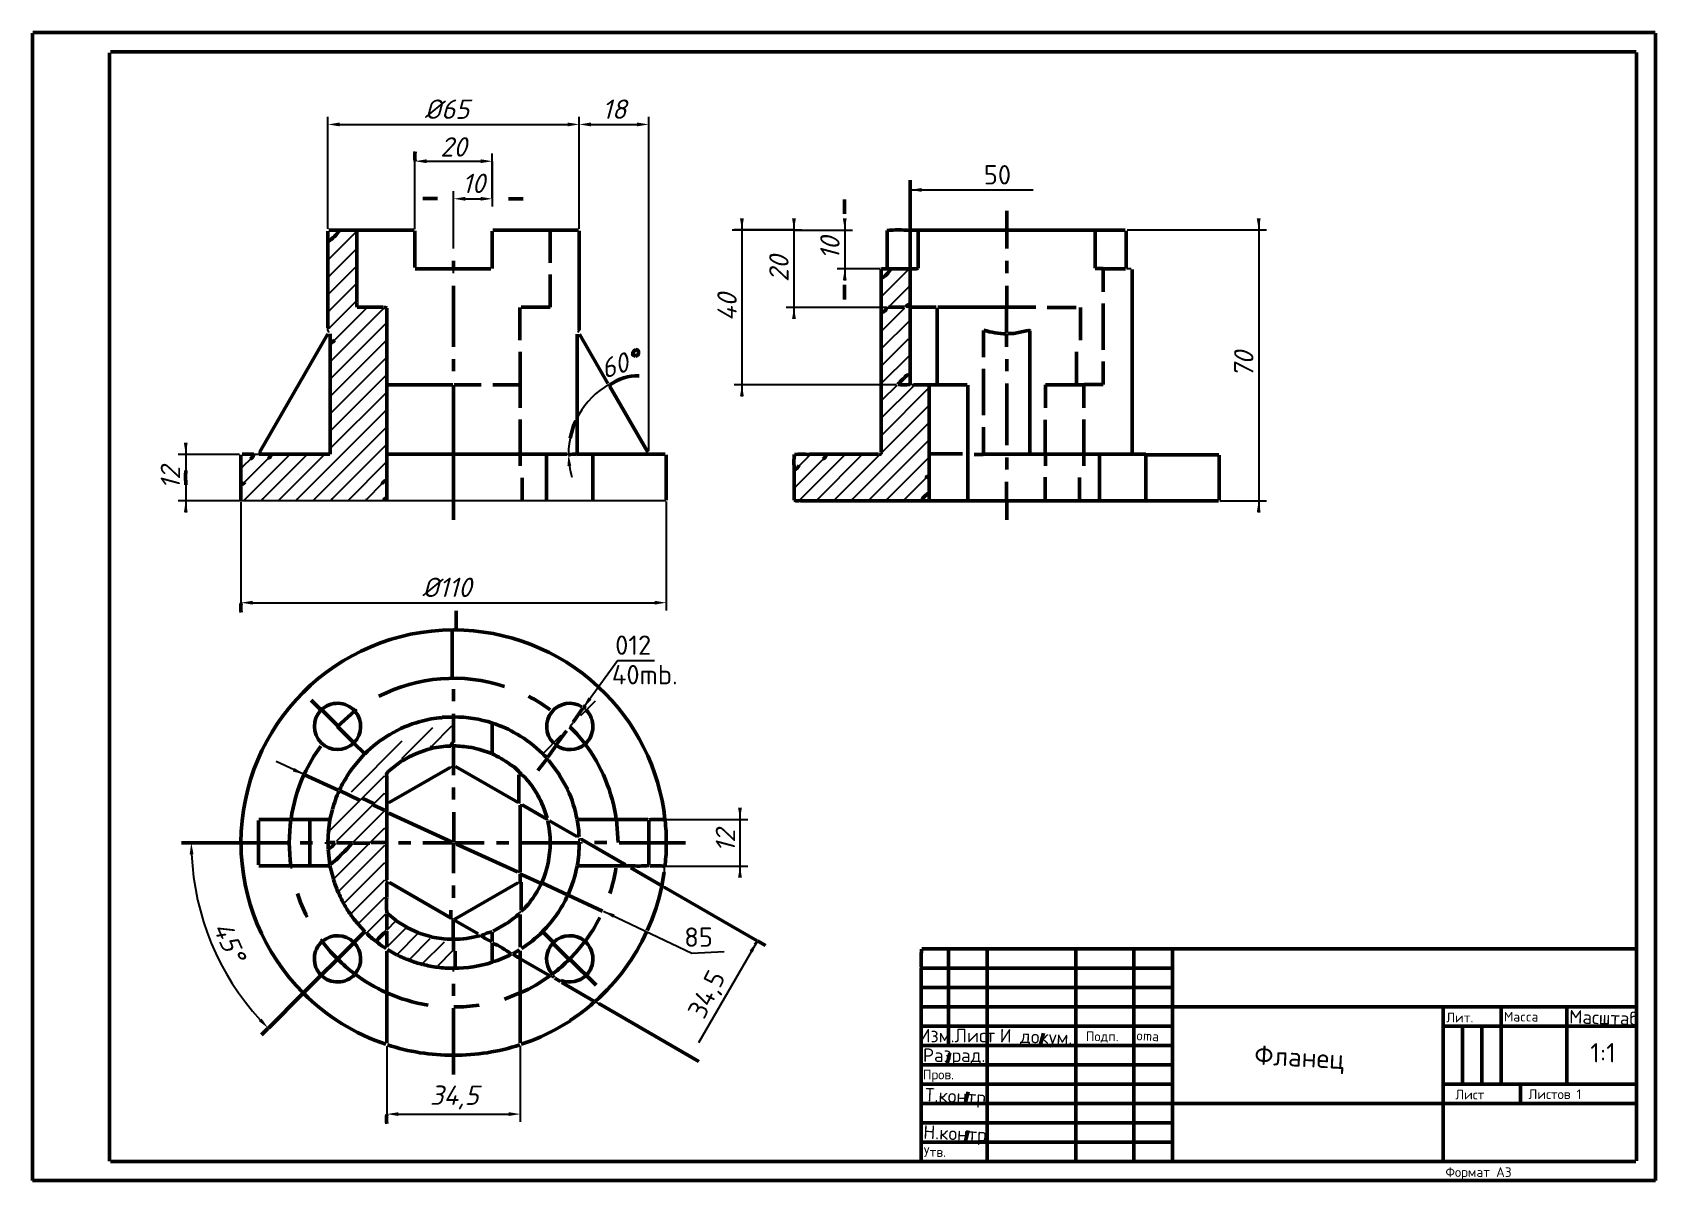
# Model space of a CAD drawing. Header units: millimetres. Extents: x 0 to 420, y 0 to 297.
import ezdxf

# ---------------------------------------------------------------- set-up
doc = ezdxf.new("R2010")
doc.units = ezdxf.units.MM
for name, color, linetype, lineweight in [('DIMS', 4, 'Continuous', 25), ('MAIN', 7, 'Continuous', 50), ('TEXT', 7, 'Continuous', 25), ('THIN', 3, 'Continuous', 25)]:
    doc.layers.add(name, color=color, linetype=linetype, lineweight=lineweight)
doc.styles.add('ESKD', font='isocpeur.ttf', dxfattribs={"oblique": 15})
doc.dimstyles.new('ESKD', dxfattribs={"dimtxt": 5, "dimasz": 3, "dimexe": 2, "dimexo": 0, "dimgap": 1, "dimtad": 1, "dimtxsty": 'ESKD', "dimcen": 2.5, "dimclrd": 256, "dimclre": 256, "dimclrt": 256, "dimadec": 0, "dimazin": 3, "dimtfac": 1, "dimtmove": 0, "dimatfit": 3, "dimlwd": 25, "dimlwe": 25})

msp = doc.modelspace()

# ---------------------------------------------------------------- texts
at = {"layer": 'TEXT', "style": 'ESKD'}
for s, height, p in [('50', 5, (246.16562555427456, 257.695760346144)), ('012', 5, (150.7742107130188, 136.029455079747)), ('40mb.', 5, (149.92250202310217, 128.39216340773044)), ('85', 5, (168.66009320126818, 60.50512401316046)), ('Лит.', 2.5, (365.8307328618304, 40.96471572991584)), ('Macca', 2.5, (380.73566091699183, 41.17686084405908)), ('Изм.Лист', 3.5, (229.34435554496275, 35.79748164166242)), ('Подп.', 2.5, (272.56860533433843, 36.08532613327422)), ('Разрад.', 3.5, (230.4089992018446, 30.705946930881513)), ('1:1', 5, (403.0929906438453, 30.592392667536384)), ('Пров.', 2.5, (230.4089992018446, 26.22049517122981)), ('Лист', 2.5, (368.1729447499113, 21.02289829754727)), ('Листов 1', 2.5, (387.1234397170983, 21.128970854618462)), ('Утв.', 2.5, (230.62192377616176, 6.1726051817709795)), ('Формат A3', 2.5, (365.6178082875133, 0.9749979139110381))]:
    msp.add_text(s, height=height, dxfattribs=at).set_placement(p)
for s, height, rotation, p in [('34,5', 5, 62.97538793355768, (173.76192245289565, 41.482703623045715)), ('Масштаб', 3.5, -1.5424767786336055, (397.59317261061835, 40.67826941514037)), ('И докум.', 3.5, -1.703619656811625, (250.24749650650338, 35.798890212673875)), ('loma', 2.5, -2.9250519403166857, (284.5467608733992, 36.4046457979156)), ('Фланец', 5, -2.8806664250452747, (316.0795016297573, 30.06590720674434)), ('Т.контр.', 3.5, -2.7600601126684663, (230.87111409625226, 20.52430715432452)), ('Н.контр.', 3.5, -2.6739322782608226, (230.44795728230028, 10.871514882400692))]:
    msp.add_text(s, height=height, rotation=rotation, dxfattribs=at).set_placement(p)

# ---------------------------------------------------------------- blocks, each defined once
blk = doc.blocks.new('_CLOSEDFILLED')
at = {"color": 0, "linetype": 'BYBLOCK'}
blk.add_solid([(-1, 0.16439898372402537), (0, 0), (-1, -0.16439898372402537)], dxfattribs=at)
blk = doc.blocks.new('*D13')
at = {"lineweight": 25}
for p, q in [((149.08314800156217, 205.92183183643263), (150.08620379986348, 204.19154889266474)), ((138.7051082201064, 187.88148473269612), (136.70511007135264, 187.87876352314456))]:
    blk.add_line(p, q, dxfattribs=at)
at = {"layer": 'Defpoints'}
for p in [(149.08314800156217, 205.92183183643263), (141.47815766887916, 198.29148948976544), (138.7051082201064, 187.88148473269612), (159.52482797740686, 187.90981216904882)]:
    blk.add_point(p, dxfattribs=at)
at = {"layer": 'DIMS', "lineweight": 25}
for start, end in [(120.10113658175256, -179.92204306470958), (103.58917758902092, 111.84515708538675), (-171.6660635683438, -163.410084071978)]:
    blk.add_arc((159.52482797740686, 187.90981216904882), 20.81973902853196, start, end, dxfattribs=at)
at = {"layer": 'DIMS', "xscale": 3, "yscale": 3}
for p, rotation in [((149.08314800156217, 205.92183183643263), 205.97314683356964), ((138.7051082201064, 187.88148473269612), 94.20594668347331)]:
    blk.add_blockref('_CLOSEDFILLED', p, dxfattribs=dict(at, rotation=rotation))
at = {"layer": 'DIMS', "insert": (151.94531146073518, 211.29587887405256), "char_height": 5, "attachment_point": 5, "rotation": 17.95771404194645, "style": 'ESKD'}
blk.add_mtext('60%%d', dxfattribs=at)
blk = doc.blocks.new('*D14')
at = {"lineweight": 25}
for p, q in [((41.11048413143514, 87.43426839638431), (39.11048423052986, 87.43363881009306)), ((61.00835701455641, 39.45047913280078), (59.59482206873413, 38.03558727935784))]:
    blk.add_line(p, q, dxfattribs=at)
at = {"layer": 'Defpoints'}
for p in [(41.11048413143514, 87.43426839638431), (108.96746936056398, 87.45562931127557), (46.28610751825574, 61.4629807684949), (61.00835701455641, 39.45047913280078)]:
    blk.add_point(p, dxfattribs=at)
at = {"layer": 'DIMS', "lineweight": 25}
blk.add_arc((108.96746936056398, 87.45562931127557), 67.85698859126371, 182.55111864559748, 222.49440471100263, dxfattribs=at)
at = {"layer": 'DIMS', "xscale": 3, "yscale": 3}
for p, rotation in [((41.11048413143514, 87.43426839638431), 91.28457748227964), ((61.00835701455641, 39.45047913280078), -46.23905412567954)]:
    blk.add_blockref('_CLOSEDFILLED', p, dxfattribs=dict(at, rotation=rotation))
at = {"layer": 'DIMS', "insert": (50.91132654878171, 61.923460676035745), "char_height": 5, "attachment_point": 5, "rotation": 293.73913002779557, "style": 'ESKD'}
blk.add_mtext('45%%d', dxfattribs=at)

# ---------------------------------------------------------------- dimensions: what is measured, and where the dimension line sits
at = {"layer": 'DIMS'}
for base, p1, p2, angle, location, text in [((76.46888615374341, 273.22211869266056), (76.4682986705446, 246.18728489840635), (141.48450628535133, 246.22984324800237), 359.99875492825004, (107.23058445481553, 277.1675208446083), '%%c65'), ((141.4934704813408, 273.22211869266056), (141.4913523346734, 246.22984418839815), (159.46697228591793, 188.7542296318094), 359.9955038667021, (150.5612809423776, 277.1675214942442), '18'), ((98.97053221607884, 263.7044510474949), (98.97281311204667, 246.14468361733626), (118.98525797028599, 254.2338737390582), 0.0074423372775100916, (108.93400703097285, 267.40875919149556), '20'), ((108.98180524129513, 253.9918106097239), (108.98150479671364, 241.1208784655714), (118.98291166317955, 263.6428468759098), 359.99866255168615, (114.15072145763125, 257.9682171585363), '10'), ((183.57960148072817, 245.92133330194028), (197.06995522258907, 245.92133330194028), (223.5899255054984, 205.87580601985687), 90, (179.73231656283258, 225.913093006939), '40'), ((197.05496414946802, 245.9186976608667), (181.0215665936578, 245.9186976608667), (221.16353316778998, 225.90733267604762), 90, (193.1467310271816, 235.88399652603567), '20'), ((210.19239240289525, 245.90001153763774), (197.069792998202, 245.90001153763774), (219.37566512947853, 235.87105569756199), 90, (206.34822091721355, 241.1876763510048), '10'), ((317.30274497630603, 245.9160920792787), (283.27066331108955, 245.9157964820341), (307.2791772572647, 175.86860956355898), 90.00049766202133, (313.450627646661, 211.0628050882882), '70'), ((39.67298783328666, 187.88349485170792), (53.614789659939, 187.88349485170792), (163.8666193685704, 175.8686966319558), 90, (35.687028520197764, 181.78651428222656), '12'), ((53.95312338331734, 149.51142386047113), (53.95398887569868, 175.51354629285868), (163.99989349310792, 175.68384462056284), 359.99809288411893, (107.23058445481553, 153.48582075276508), '%%c110'), ((183.07639382183814, 93.45890067229784), (163.738914508691, 93.45890067229784), (163.73889371730615, 81.39474038274822), 90, (179.30646741419827, 87.9114671322184), '12'), ((91.7128932296178, 17.232324089828918), (91.71388396237036, 34.76211280274287), (126.23768537887788, 34.88983481348329), 359.996761808929, (109.14693160528999, 21.530390398217996), '34,5')]:
    msp.add_linear_dim(base=base, p1=p1, p2=p2, angle=angle, location=location, text=text, dimstyle='ESKD', override={"dimlfac": 1, "dimtix": 0, "dimtofl": 1, "dimtmove": 2}, dxfattribs=at).render()
for base, center, p1, p2, text, picture, middle in [((141.47815766887916, 198.29148948976544), (159.52482797740686, 187.90981216904882), (149.08314800156217, 205.92183183643263), (138.7051082201064, 187.88148473269612), '60%%d', '*D13', (151.94531146073518, 211.29587887405256)), ((46.28610751825574, 61.4629807684949), (108.96746936056398, 87.45562931127557), (41.11048413143514, 87.43426839638431), (61.00835701455641, 39.45047913280078), '45%%d', '*D14', (50.91132654878171, 61.923460676035745))]:
    dim = msp.add_angular_dim_3p(base=base, center=center, p1=p1, p2=p2, text=text, dimstyle='ESKD', dxfattribs=at)
    dim.commit()
    dim.dimension.update_dxf_attribs({"geometry": picture, "text_midpoint": middle, "dimtype": 165})

# ---------------------------------------------------------------- hatches: boundary and pattern name
at = {"layer": 'THIN'}
h = msp.add_hatch(dxfattribs=at)
h.set_pattern_fill('ANSI31', scale=1.0002642693749413)
h.set_pattern_definition([(45, (-0.0026958683786044704, 0.0026958683786044704), (-2.245657332, 2.245657332), [])])
h.paths.add_polyline_path([(83.66796736431358, 245.59124139908258), (79.49627527492018, 245.59124139908258), (76.77190493082654, 242.86647075688074), (76.814473217453, 220.2593893348624), (77.06988293721177, 220.3019638761468), (77.32529265697056, 220.00394208715596), (77.32529265697056, 216.81085149082568), (78.00638524299397, 217.1940223623853), (77.32529265697056, 216.47025516055047), (77.32529265697056, 187.86016341743118), (77.06988293721177, 187.60471616972478), (75.36715147215324, 187.56214162844037), (61.95814118481731, 187.60471616972478), (61.19191202554097, 186.8809489678899), (61.6175948918056, 187.60471616972478), (57.4459028024122, 187.60471616972478), (56.59453706988294, 186.7532253440367), (57.105356509400494, 187.60471616972478), (54.29584959205392, 187.60471616972478), (54.25328130542746, 180.23932052752295), (54.76410074494501, 180.45219323394497), (54.25328130542746, 179.8987241972477), (54.29584959205392, 176.1521645642202), (90.73430294430649, 176.1521645642202), (91.37282724370344, 176.79078268348624), (91.37282724370344, 180.9630877293578), (90.52146151117417, 180.40961869266056), (91.37282724370344, 181.26110951834863), (91.37282724370344, 225.58120699541286), (84.05108194395176, 225.58120699541286), (83.71053565094005, 225.79407970183487), (83.58283079106066, 227.3693377293578), (83.71053565094005, 227.5396358944954)])
h = msp.add_hatch(dxfattribs=at)
h.set_pattern_fill('ANSI31', scale=1.0002642693749413)
h.set_pattern_definition([(45, (-0.007945366808388723, 0.007945366808388723), (-2.245657332, 2.245657332), [])])
h.paths.add_polyline_path([(231.8056048244058, 205.57117259174314), (228.0170273146506, 205.52859805045873), (227.12309329549484, 205.57117259174314), (226.82511528910962, 205.78404529816515), (219.88648456899608, 205.78404529816515), (219.92905285562256, 188.41363245412845), (219.71621142249023, 187.6472907110092), (205.66867683575737, 187.60471616972478), (204.77474281660162, 186.7532253440367), (205.32813054274564, 187.60471616972478), (197.41042923022349, 187.60471616972478), (197.367860943597, 184.11360378440367), (198.26179496275276, 184.7096473623853), (197.367860943597, 183.77300745412845), (197.367860943597, 176.1947391055046), (229.97516849946788, 176.1521645642202), (231.8056048244058, 177.98286983944953), (231.8056048244058, 182.15517488532112), (231.3373536715147, 181.98487672018348), (231.8056048244058, 182.49577121559633)])
h.paths.add_polyline_path([(222.1851720468251, 235.5862241972477), (219.88648456899608, 233.2871989678899), (219.88648456899608, 225.96437786697248), (221.24866974104293, 225.96437786697248), (221.33380631429586, 225.79407970183487), (219.88648456899608, 224.30397075688074), (219.88648456899608, 205.95434346330276), (223.84533522525717, 205.95434346330276), (226.82511528910962, 208.9771358944954), (226.82511528910962, 217.61976777522935), (226.69741042923022, 217.790065940367), (226.82511528910962, 217.9603641055046), (226.82511528910962, 225.75150516055047), (221.75948918056048, 225.83665424311926), (221.88719404043988, 225.96437786697248), (225.88861298332742, 225.96437786697248), (226.82511528910962, 226.94359231651376), (226.82511528910962, 231.20104644495413), (226.69741042923022, 231.28619552752295), (226.82511528910962, 231.45649369266056), (226.82511528910962, 235.5436496559633)])
h = msp.add_hatch(dxfattribs=at)
h.set_pattern_fill('ANSI31', scale=1.0002642693749413)
h.set_pattern_definition([(45, (-0.4315889609580962, 0.4315889609580962), (-2.245657332, 2.245657332), [])])
h.paths.add_polyline_path([(139.26214969847464, 117.61217029816514), (131.9829726853494, 110.50222190366972), (132.06810925860233, 110.41707282110092)])
h.paths.add_polyline_path([(145.9028024122029, 124.25379873853211), (145.26427811280595, 123.82805332568807), (139.9006739978716, 118.3359375)])
h = msp.add_hatch(dxfattribs=at)
h.set_pattern_fill('ANSI31', scale=1.0002642693749413)
h.set_pattern_definition([(45, (-0.059685153775087686, 0.059685153775087686), (-2.245657332, 2.245657332), [])])
h.paths.add_polyline_path([(105.8034764100745, 119.35772649082568), (103.71763036537779, 117.2715739678899), (102.82369634622206, 116.84582855504587), (101.92976232706633, 116.84582855504587), (101.20610145441645, 117.1438503440367), (100.31216743526073, 118.2933629587156), (95.79992905285562, 113.82303612385321), (95.20397304008513, 113.48243979357798), (94.05462930117062, 113.39729071100918), (93.33096842852075, 113.6953125), (92.39446612273856, 114.9299741972477), (81.41184817311103, 103.98831708715596), (82.17807733238737, 103.56257167431193), (82.7314650585314, 102.92395355504587), (82.98687477829017, 102.1576118119266), (82.90173820503725, 101.26354644495413), (82.51862362539907, 100.58235378440367), (78.0915218162469, 96.15460149082568), (79.28343384178787, 95.26053612385321), (79.5814118481731, 94.57934346330275), (79.62398013479957, 93.85557626146789), (79.15572898190848, 92.7912127293578), (77.02731465058531, 90.66248566513761), (77.92124866974105, 90.27931479357798), (78.60234125576446, 89.55554759174312), (78.85775097552323, 88.78920584862385), (78.7726144022703, 87.68226777522936), (80.26250443419652, 88.91692947247707), (81.58212131961689, 88.95950401376147), (82.30578219226676, 88.57633314220183), (82.98687477829017, 87.55454415137615), (84.0085136573253, 86.83077694954129), (84.39162823696346, 86.14958428899082), (84.47676481021638, 85.25551892201835), (84.0085136573253, 84.19115538990826), (77.87868038311458, 78.06042144495413), (78.73004611564384, 77.59210149082568), (79.2408655551614, 76.99605791284404), (79.49627527492018, 75.71882167431193), (79.07059240865556, 74.73960722477064), (79.83682156793189, 74.39901089449542), (80.56048244058177, 73.63266915137615), (80.81589216034054, 72.86632740825688), (80.60305072720823, 71.71681479357798), (81.45441645973749, 71.33364392201835), (82.13550904576091, 70.6098767201835), (82.39091876551969, 69.84353497706422), (82.30578219226676, 68.94946961009174), (83.36998935792835, 68.56629873853211), (83.96594537069883, 67.97025516055047), (84.30649166371053, 67.07618979357798), (84.26392337708407, 66.39499713302753), (85.0301525363604, 66.2246989678899), (85.9666548421426, 65.54350630733946), (86.34976942178078, 64.86231364678899), (86.52004256828663, 63.968248279816514), (88.35047889322455, 65.79895355504587), (88.94643490599503, 66.1395498853211), (90.09577864490954, 66.2246989678899), (90.81943951755942, 65.92667717889908), (91.71337353671514, 64.77716456422019), (92.73501241575026, 64.09597190366972), (93.20326356864136, 63.031608371559635), (92.94785384888259, 61.75437213302752), (91.84107839659454, 60.56228497706422), (92.82014898900319, 60.43456135321101), (93.54380986165306, 60.051390481651374), (94.05462930117062, 59.45534690366973), (94.39517559418233, 58.43355791284404), (95.41681447321746, 58.73157970183486), (96.14047534586733, 58.60385607798165), (97.07697765164951, 57.922663417431195), (97.54522880454061, 57.02859805045872), (98.39659453706989, 57.454343463302756), (99.58850656261086, 57.369194380733944), (100.52500886839304, 56.688001720183486), (100.95069173465768, 55.964234518348626), (102.27030862007804, 56.98602350917431), (103.5899255054984, 57.02859805045872), (104.31358637814827, 56.645427178899084), (105.07981553742462, 55.53848910550459), (108.95352962043278, 59.45534690366973), (107.93189074139765, 59.838517775229356), (107.46363958850657, 60.26426318807339), (107.08052500886839, 60.94545584862385), (106.952820148989, 62.05239392201835), (105.93118126995388, 61.328626720183486), (104.73926924441291, 61.24347763761468), (103.84533522525719, 61.66922305045872), (103.1216743526073, 62.6910120412844), (102.05746718694573, 62.39299025229358), (100.90812344803122, 62.73358658256881), (100.26959914863427, 63.37220470183486), (99.92905285562256, 64.09597190366972), (99.0776871230933, 63.88309919724771), (98.26888967719049, 64.01082282110092), (97.37495565803476, 64.64944094036697), (96.90670450514367, 65.54350630733946), (95.84249733948208, 65.50093176605505), (94.94856332032636, 65.92667717889908), (94.4377438808088, 66.52272075688073), (94.13976587442355, 67.33163704128441), (93.07555870876197, 67.24648795871559), (92.18162468960624, 67.67223337155963), (91.67080525008868, 68.26827694954129), (91.45796381695637, 68.90689506880734), (90.69173465768003, 69.33264048165138), (89.96807378503016, 70.35442947247707), (89.88293721177722, 71.24849483944955), (90.05321035828308, 71.8445384174312), (91.20255409719759, 73.1643491972477), (90.43632493792124, 73.59009461009174), (89.92550549840368, 74.1861381880734), (89.6700957786449, 75.5059489678899), (90.01064207165662, 76.40001433486239), (91.24512238382405, 77.6772505733945), (90.4788932245477, 78.10299598623854), (90.01064207165662, 78.61389048165138), (89.71266406527137, 79.29508314220183), (89.6700957786449, 80.0188503440367), (90.01064207165662, 80.91291571100918), (91.20255409719759, 82.14757740825688), (90.43632493792124, 82.57332282110092), (89.92550549840368, 83.16936639908258), (89.6700957786449, 84.48917717889908), (90.01064207165662, 85.38324254587157), (91.24512238382405, 86.66047878440367), (90.4788932245477, 87.0862241972477), (90.01064207165662, 87.59711869266056), (89.71266406527137, 88.27831135321101), (89.6700957786449, 89.00207855504587), (90.01064207165662, 89.89614392201835), (91.20255409719759, 91.13080561926606), (90.138346931536, 91.85457282110092), (89.71266406527137, 92.70606364678899), (89.84036892515076, 94.0684489678899), (91.11741752394465, 95.51598337155963), (90.35118836466832, 95.94172878440367), (89.84036892515076, 96.53777236238533), (89.58495920539198, 97.85758314220183), (89.92550549840368, 98.75164850917432), (91.24512238382405, 100.11403383027523), (90.18091521816247, 100.8378010321101), (89.71266406527137, 101.90216456422019), (89.96807378503016, 103.2219753440367), (91.24512238382405, 104.62693520642202), (90.4788932245477, 105.05268061926606), (89.7978006385243, 106.03189506880734), (89.71266406527137, 106.96853497706422), (90.18091521816247, 108.03289850917432), (92.30932954948562, 110.1190510321101), (93.20326356864136, 110.54479644495413), (94.09719758779708, 110.54479644495413), (94.82085846044697, 110.2467746559633), (95.71479247960269, 109.09726204128441), (99.92905285562256, 113.31214162844037), (100.65271372827243, 113.6953125), (101.67435260730755, 113.73788704128441), (102.39801347995743, 113.43986525229359), (103.33451578573963, 112.24777809633028), (108.74068818730046, 117.65474483944955), (107.50620787513303, 117.65474483944955), (106.78254700248314, 117.95276662844037), (106.18659098971266, 118.54881020642202)])

# ---------------------------------------------------------------- linework, layer by layer
at = {"layer": 'MAIN'}
for p, q in [((0.004256828662638905, 0.04682979721306424), (0.004256828662657077, 296.80841676242005)), ((419.91486381533673, 297.00851490825687), (0.10642032797645129, 297.00851490825687)), ((419.9872295140121, 0.07237617066510893), (419.9872295140121, 296.850989655023)), ((19.9772969137992, 5.045079096501468), (19.977296913799215, 291.6994736557922)), ((414.9343740751076, 292.0145212155963), (20.156083533973714, 292.0145212155963)), ((415.0195104647037, 5.130232224770623), (415.0195104647037, 291.8697677752294)), ((227.0805250088684, 205.9969180045872), (227.0805250088684, 258.7893491972477)), ((100.99278695973163, 254.02100057339447), (104.82487887921837, 254.02100057339447)), ((123.17121774846751, 253.99971330275233), (126.96003446863077, 253.99971330275233)), ((210.15963107484924, 250.10402047457535), (210.15963107484924, 253.80825016762645)), ((252.08939340191554, 245.95313179372388), (252.08939340191554, 250.8705762451641)), ((76.46467898808183, 220.5999856651376), (76.46467898808183, 245.633815940367)), ((76.68676835757361, 245.910648979255), (98.77970911670803, 245.910648979255)), ((83.96594537069883, 227.36933772935782), (83.96594537069883, 245.8680744379706)), ((98.95868228282129, 236.18226777522938), (98.95868228282129, 245.71896502293578)), ((118.92780260998597, 235.95401438926964), (118.92780260998597, 245.59130925658337)), ((119.16991841078395, 245.910648979255), (141.26285916991839, 245.910648979255)), ((133.98368215679318, 237.45950401376143), (133.98368215679318, 245.8680744379706)), ((141.4892633156792, 220.04651662844037), (141.4892633156792, 245.67639048165142)), ((221.16353316778998, 235.90299279722913), (221.16353316778998, 245.7615395642202)), ((227.1230932954948, 245.910648979255), (282.75984391628236, 245.910648979255)), ((229.14934373891455, 236.05451454309505), (229.14934373891455, 245.8681040462518)), ((252.08939340191557, 241.1208187057302), (252.08939340191557, 245.8681702964606)), ((275.0166725789287, 236.01196776757982), (275.0166725789287, 245.8680762804825)), ((283.01525363604117, 236.01196961009174), (283.01525363604117, 245.71896502293578)), ((108.90611227410501, 235.89447788897226), (99.04351492957598, 235.89447788897226)), ((108.9640423734704, 235.90299279722916), (108.9640423734704, 237.9278239678899)), ((108.99113128314178, 235.86041825594427), (118.57396239801349, 235.86041825594427)), ((219.5885065626108, 188.54135607798165), (219.5885065626108, 235.7565223623853)), ((221.20610145441645, 235.86041825594484), (227.03795672224192, 235.86041825594484)), ((252.08939340191557, 234.73459150441977), (252.08939340191557, 237.9279658350298)), ((277.0576958640848, 235.92428006787136), (275.0189270518428, 235.92428006787136)), ((277.09826179496275, 229.8812356651376), (277.09826179496275, 235.84167144495413)), ((277.14083008158923, 235.86041825594506), (282.80241220290884, 235.86041825594506)), ((284.5902802412203, 187.94062324971875), (284.5902802412203, 235.67137327981652)), ((108.9640423734704, 215.70391341743118), (108.9640423734704, 231.49906823394497)), ((133.9794253281305, 225.9662130569536), (133.9794253281305, 234.43696933281583)), ((210.1596310748492, 227.92268721355495), (210.1596310748492, 231.71206049286704)), ((252.08939340191557, 226.13459158496156), (252.08939340191557, 231.49915268109348)), ((277.09826179496275, 214.93757167431193), (277.09826179496275, 226.90101777522932)), ((86.26515881785545, 225.94944099068684), (84.05906963194948, 225.94944099068684)), ((86.34976942178076, 225.91538135765933), (90.77687123093295, 225.91538135765933)), ((91.71112421818401, 208.12564506880733), (91.71112421818401, 225.70893061926608)), ((126.12722782556924, 217.44908210395678), (126.12722782556924, 225.82986214119583)), ((126.44900822875412, 225.94092608242994), (133.93268740799653, 225.94092608242994)), ((225.6333141480517, 225.93666862830153), (221.5465368629451, 225.93666862830153)), ((227.1230932954948, 225.91538135765933), (233.84888258247605, 225.91538135765933)), ((234.06172401560838, 205.92906488382656), (234.06172401560838, 225.75150516055047)), ((234.31713373536718, 225.91538135765933), (251.94040439872293, 225.91538135765933)), ((252.02548116795796, 225.93666862830153), (259.6027557955042, 225.93666862830153)), ((252.08229868747785, 219.40789850917434), (252.08229868747785, 225.66635607798167)), ((270.09160871482663, 225.88983663288872), (262.58238915675895, 225.88983663288872)), ((271.2325997636751, 217.44155371884307), (271.2325997636751, 225.85597554467694)), ((58.838254789342486, 188.54360004755242), (76.4259985158731, 219.02248366804398)), ((77.02731465058531, 189.69086869266056), (77.02731465058531, 219.02472763761472)), ((140.9223128769067, 187.94062324971875), (140.9223128769067, 218.9821530963303)), ((148.90188213686127, 206.22089462103452), (141.52955925615035, 219.0136237275894)), ((246.10854913089747, 213.0217173165138), (246.10854913089747, 219.96136754587155)), ((252.08229868747785, 215.7039134174312), (252.08229868747785, 218.98215309633028)), ((252.2806846033363, 219.13116399082568), (253.98394824519156, 219.13116399082568)), ((253.98368215679315, 219.15245126146786), (257.6019865200426, 219.87621846330276)), ((258.0702376729337, 187.94062324971875), (258.0702376729337, 219.79106938073392)), ((126.20638360212546, 205.92906488382656), (126.20638360212546, 214.4266771788991)), ((270.11706278822277, 205.95434346330276), (270.11706278822277, 214.3841026376147)), ((108.96984713982854, 209.3601629819655), (108.96984713982854, 212.51096660519053)), ((246.0872649875842, 197.99286651093917), (246.0872649875842, 209.9989626175012)), ((252.08939340191557, 209.3601629819655), (252.08939340191557, 212.51096660519053)), ((277.0940049663002, 205.93721404692872), (277.0940049663002, 211.915144988274)), ((91.73047343937782, 205.88628172516985), (91.73047343937782, 208.04070460361083)), ((91.73047343937785, 203.61254294621403), (91.73047343937785, 205.8866910889887)), ((91.75175758269106, 205.88649034254215), (108.74068818730046, 205.88649034254215)), ((109.16630614441728, 205.90777761318435), (116.14763496945288, 205.90777761318435)), ((119.12735012415752, 205.88649034254215), (126.15530165817367, 205.88649034254215)), ((126.21915408811336, 199.95125603808168), (126.21915408811336, 205.84399290537795)), ((228.0170273146506, 205.88649034254215), (241.8517204682512, 205.88649034254215)), ((232.0610145441646, 175.89297451212929), (232.0610145441646, 205.84391580125774)), ((252.08939340191554, 190.28688374386175), (252.08939340191554, 206.1672446965052)), ((262.11848173111036, 199.90875553449013), (262.11848173111036, 205.83540395942822)), ((262.1224642200703, 205.88223288841368), (270.1173371279255, 205.88223288841368)), ((272.0328775915165, 205.90777761318438), (270.15938916974625, 205.90777761318438)), ((272.09648811635327, 199.95125603808165), (272.09648811635327, 205.84399290537792)), ((272.117639887687, 205.91203506731281), (277.0473122229906, 205.91203506731281)), ((91.71112421818401, 175.8929745121293), (91.71112421818401, 203.52759461009174)), ((108.9640423734704, 187.94062324971875), (108.9640423734704, 205.74147075688074)), ((159.19508991856986, 188.43789218464468), (149.3909334939878, 205.4191892373737)), ((242.06030507272075, 175.89297390410024), (242.06030507272075, 205.74147136490976)), ((126.20638360212546, 187.94062324971875), (126.20638360212546, 196.9285407110092)), ((139.15560695933277, 192.09929454993966), (140.10086696759163, 195.62705292712457)), ((246.08726498758426, 187.94055836917397), (246.08726498758426, 194.92760215118702)), ((262.0716566158212, 187.94062324971875), (262.0716566158212, 196.80081708715596)), ((272.07520397304006, 187.94062324971875), (272.07520397304006, 196.9285407110092)), ((77.00177367860942, 187.94874334687782), (77.00177367860942, 189.60611442118955)), ((53.94941944976414, 176.024440940367), (53.94941944976414, 187.73243979357798)), ((54.29584959205392, 187.89804870843435), (57.27562965590635, 187.89804870843435)), ((61.74544759454258, 187.91933597907655), (58.68023527172204, 187.91933597907655)), ((61.83043632493793, 187.89804870843435), (75.23944661227387, 187.89804870843435)), ((75.32418820042732, 187.92359343320499), (76.97662769173301, 187.92359343320499)), ((91.75175758269106, 187.89804870843435), (138.24051081943952, 187.89804870843435)), ((108.96984713982854, 175.89293651043536), (108.96984713982854, 187.8555121688439)), ((126.21915408811336, 184.9223658666376), (126.21915408811336, 187.85562836931967)), ((133.00461156438453, 175.89297451212926), (133.00461156438453, 187.85547416714994)), ((140.96488116353316, 187.89804870843435), (163.69634622206456, 187.89804870843435)), ((145.00886839304718, 175.89297451212926), (145.00886839304718, 187.85547416714994)), ((163.99595124906523, 176.06701392829274), (163.99595124906523, 187.73244134693664)), ((201.07130188009933, 187.89804870843435), (218.94998226321388, 187.89804870843435)), ((240.617994350586, 188.02162385989314), (232.10423057396673, 188.02162385989314)), ((243.6393984288756, 187.87676143779214), (246.02360263533154, 187.87676143779214)), ((246.10854913089744, 187.89804870843435), (288.0808797445902, 187.89804870843435)), ((252.08939340191554, 183.94316183517648), (252.08939340191554, 187.09396545840153)), ((262.0929407591344, 184.9223658666376), (262.0929407591344, 187.85562836931967)), ((272.09648811635327, 184.9223658666376), (272.09648811635327, 187.85562836931967)), ((276.1191912025541, 175.89297451212926), (276.1191912025541, 187.85547416714994)), ((288.12344803121675, 175.89297451212926), (288.12344803121675, 187.85547416714994)), ((306.98048579762235, 187.71552024349472), (288.1651977211002, 187.71552024349472)), ((307.0663355799929, 176.02444094036701), (307.0663355799929, 187.6898652522936)), ((126.73365036673067, 175.88788656393604), (126.73365036673067, 181.85216010838994)), ((197.0698829372118, 179.51555332568807), (197.0698829372118, 183.90073107798162)), ((252.08229868747785, 175.89297451212926), (252.08229868747785, 180.75021502293578)), ((262.0716566158212, 175.89297451212929), (262.0716566158212, 181.9423021788991)), ((270.925277716835, 175.90132269893166), (270.925277716835, 181.86565438199003)), ((197.09116708052505, 176.02430793920783), (197.09116708052505, 179.43053724427838)), ((108.96984713982857, 170.9154042594231), (108.96984713982857, 175.85423450204485)), ((198.7300461156438, 175.85039997084488), (306.8960624334871, 175.85039997084488)), ((252.08939340191554, 170.915404259423), (252.08939340191554, 175.85423450204482)), ((109.66788741488605, 142.5054696405796), (109.66788741488605, 147.4014908828328)), ((108.59132531890508, 130.3383460520005), (108.59132531890508, 142.42936626282253)), ((108.9640423734704, 123.99835149082568), (108.9640423734704, 127.10629300458717)), ((74.6904101635277, 121.74625144779228), (72.1361253193096, 124.30053629201038)), ((79.02180828883824, 117.68989470454254), (74.87126006712118, 121.8404429262596)), ((139.94324228449807, 118.63395928899082), (142.41220290883294, 122.21022075688073)), ((78.98545583540262, 117.56959575688073), (83.36998935792835, 121.44387901376147)), ((106.01490960488641, 119.88990825688077), (108.90740294820927, 119.88990825688077)), ((108.9272788532021, 113.31203931822536), (108.9272788532021, 117.73999623223337)), ((108.9640423734704, 117.82504300458716), (108.9640423734704, 120.80526089449542)), ((118.97462772527507, 110.54473765806436), (118.97462772527507, 118.25084720432098)), ((83.16156096932451, 113.27397949478927), (78.92570214200055, 117.50983832211324)), ((135.55870876197233, 112.71609805045874), (138.19794253281304, 116.37750860091747)), ((140.9013465748795, 115.58969622101564), (139.07027456736947, 117.42076822852566)), ((142.9655906349769, 113.05669438073393), (140.8797445902802, 115.56859231651376)), ((82.80808797445904, 106.7130877293578), (85.92408655551614, 110.4170728211009)), ((85.93487230160368, 110.47034903599408), (83.18893046533496, 113.21629087226279)), ((108.96404237347039, 107.35170584862385), (108.96404237347039, 112.41807626146789)), ((115.66873190994515, 111.4984283028427), (113.34865014042732, 112.12009233935918)), ((118.9107752953354, 110.5022219036697), (115.67931890741396, 111.54104071100917)), ((130.79106065980844, 106.11704415137613), (133.2600212841433, 109.31013474770641)), ((133.34515785739626, 109.52300745412846), (135.51614047534588, 112.58837442660551)), ((79.10554522244307, 101.05103429348988), (70.43103144836367, 105.0140487207149)), ((92.05391982972685, 105.81902236238534), (95.62965590634977, 108.67151662844039)), ((92.30737667657358, 97.81838940011374), (108.06154847418908, 106.91406472832665)), ((108.96984713982854, 104.92476354760838), (108.96984713982854, 107.26675021385948)), ((125.65077514192258, 97.84163591015655), (109.4704191250621, 107.18336881207492)), ((125.83216313210913, 97.69223047972588), (125.83216313210913, 105.0155464712796)), ((136.34196523589927, 105.01010607798169), (133.61759489180562, 108.67151662844039)), ((84.80128491907422, 98.37777191714159), (79.46541843056002, 100.94727030596323)), ((91.711124218184, 100.32690653669725), (91.711124218184, 104.71208428899082)), ((108.96404237347039, 98.58135034403668), (108.96404237347039, 101.68929185779817)), ((138.52184996417594, 101.15530031327299), (136.30752215359632, 104.99062858580962)), ((88.20921577038038, 97.61039547960476), (85.31457227978088, 98.97278080070568)), ((91.08692979122, 95.8089080519915), (88.22413952894047, 97.14839280288501)), ((91.73047343937785, 97.68710764757061), (91.73047343937785, 100.24193478362209)), ((91.73047343937785, 95.68605024861598), (91.73047343937785, 97.6449417238611)), ((126.20638360212544, 79.76340309633028), (126.20638360212544, 97.1763904816514)), ((132.6696515249567, 93.77156764257792), (126.75340013431772, 97.18731697555684)), ((58.46754168144733, 81.67925745412845), (58.46754168144733, 93.17438360091745)), ((58.59521124133591, 93.43123341416688), (66.81096116022492, 93.43123341416688)), ((66.98119900673997, 93.44826323068064), (76.89960979070592, 93.44826323068064)), ((71.74884710890386, 81.44795236564984), (71.74884710890386, 93.40568868939626)), ((76.64420007094714, 90.49218750000001), (76.94217807733239, 93.40568868939623)), ((76.95512230630723, 93.4447256879644), (77.65289472100741, 96.03041540968873)), ((91.711124218184, 77.84754873853211), (91.711124218184, 95.60113245412845)), ((108.57041504079459, 87.55454415137613), (92.22419297623269, 95.0817230504587)), ((109.05075983314288, 87.5540710620815), (109.05075983314288, 95.34532840596688)), ((140.88396702246078, 89.01789337215422), (133.81442304298903, 93.09949649175013)), ((141.0500177367861, 93.44826323068064), (159.22667612628592, 93.44826323068064)), ((151.52181624689607, 87.46939506880734), (151.1387016672579, 93.40568868939623)), ((159.47777106977597, 81.59410837155963), (159.47777106977597, 93.25953268348624)), ((163.91507150447492, 90.79020928899084), (163.69634622206456, 93.40568868939624)), ((76.46467898808184, 87.46939506880734), (76.64420007094715, 90.4921875)), ((153.0072679286937, 82.0036783555739), (142.02344648442494, 88.34519062315323)), ((163.9576397911014, 87.46884949135209), (163.9576397911014, 90.79075486644605)), ((38.5455835402625, 87.42682052752295), (66.12983327421071, 87.42682052752295)), ((69.27988648456898, 87.42682052752295), (72.47250798155375, 87.42682052752295)), ((76.48596313139504, 85.85126698730419), (76.48596313139504, 87.38454149893433)), ((76.98474636395883, 81.72183199541283), (76.50724727470828, 85.7664134174312)), ((78.30699299227767, 87.50532410558691), (76.50937017520071, 87.50532410558691)), ((82.77447227578625, 87.42682052752295), (78.64447061176253, 87.42682052752295)), ((87.28414892282635, 87.31993794337572), (83.11161204820829, 87.31993794337572)), ((91.66673547063644, 87.44810779816514), (87.62670355937638, 87.44810779816514)), ((94.69315360056757, 87.42682052752295), (97.88577509755234, 87.42682052752295)), ((101.0358283079106, 87.42682052752295), (108.40014189428877, 87.42682052752295)), ((108.96404237347039, 79.55053038990826), (108.96404237347039, 87.38424598623854)), ((109.4215388447903, 87.42682052752295), (116.91404114811498, 87.42682052752295)), ((125.4936935011858, 79.85827286976141), (109.70840841410393, 87.06989465828114)), ((120.06385242993969, 87.42682052752295), (123.2990422135509, 87.42682052752295)), ((126.24043823142658, 87.42682052752295), (141.44669502905273, 87.42682052752295)), ((145.47697761625835, 87.44810779816514), (148.66988297260303, 87.44810779816514)), ((151.81979425328132, 87.42682052752295), (169.01738205037248, 87.42682052752295)), ((163.69634622206456, 81.49052690693424), (163.91507150447492, 84.10600630733944)), ((163.9576397911014, 84.10545364683561), (163.9576397911014, 87.3847986467424)), ((66.81106647553597, 81.43943745739294), (58.56105129672368, 81.43943745739294)), ((66.98119900673996, 81.40537782436543), (76.94217807733239, 81.40537782436543)), ((77.88207900122964, 78.06132842115535), (76.98134774584375, 81.40447084816421)), ((141.0500177367861, 81.40537782436543), (154.62930117062788, 81.40537782436543)), ((162.84172310463683, 76.3092430219084), (154.83382740126885, 80.93260376189033)), ((162.8449804895353, 76.31486525229357), (163.48350478893224, 79.8485521788991)), ((91.73047343937783, 73.37710235116961), (91.73047343937783, 77.16647563048176)), ((108.35481562352967, 67.87738235915722), (92.38939481632138, 77.0950223599246)), ((108.96984713982854, 73.20677995444254), (108.96984713982854, 76.35758357766758)), ((109.13097390073484, 67.53206733298396), (125.6331268442102, 77.05958977710782)), ((126.17658580148691, 77.20871783037214), (126.17658580148691, 79.33787047238016)), ((126.42928742440567, 69.9715731614883), (126.42928742440567, 77.20931697321967)), ((131.59849261011593, 76.85375742647281), (126.70313964807269, 79.1442677475737)), ((138.45335225257182, 73.93069094036699), (131.81269953884356, 77.08120699541284)), ((187.52422479388932, 62.03450829505346), (163.46124355171045, 75.92727699273036)), ((147.53292120315663, 69.68925571320469), (138.588645871685, 73.89894490603797)), ((91.711124218184, 64.90488818807341), (91.711124218184, 68.99204415137615)), ((94.13976587442355, 67.28906250000001), (91.79851010996808, 69.16234231651377)), ((108.25770515369774, 67.64273963884352), (108.25770515369774, 69.94215892732703)), ((108.90146078637473, 62.52100872066633), (108.90146078637473, 67.54496218522802)), ((115.33647280775646, 63.842108488066906), (109.50619227007248, 67.2082225259498)), ((126.20638360212544, 60.434561353211016), (126.20638360212544, 68.86432052752295)), ((83.18893046533495, 61.637350182783074), (85.93487230160366, 64.3832920190518)), ((85.9666548421426, 64.43656823394495), (84.30649166371053, 66.35242259174312)), ((91.7091892960646, 60.434118046784256), (91.7091892960646, 64.52216062294053)), ((96.89884020079414, 65.60079120962199), (94.14763017877307, 67.18920305643304)), ((99.92905285562257, 64.09597190366972), (96.90670450514368, 65.50093176605505)), ((103.34467468432814, 63.11052561696477), (99.96146224366049, 64.0170546582646)), ((107.03795672224194, 62.5207138761468), (103.3770840723661, 63.03160837155964)), ((118.98172243971281, 61.882095756880744), (118.98172243971281, 64.30884461009174)), ((119.19691270436756, 64.5585052272696), (122.50581876069099, 66.46890302961113)), ((134.79683869870308, 61.63100697224922), (132.02969678413348, 64.3981488868188)), ((70.12118586608479, 48.56640153959822), (83.1266941380634, 61.57190981157683)), ((77.15501951046471, 59.24247419724772), (74.98403689251508, 61.839521215596335)), ((78.92192557359249, 57.43286537234773), (77.1334131990219, 59.221377746918314)), ((91.711124218184, 48.7265625), (91.711124218184, 59.412772362385326)), ((94.36301501665122, 58.374726868565276), (91.87323897412566, 59.81219973693929)), ((108.90624813109187, 62.49942660550458), (107.12283987429186, 62.49942660550458)), ((108.92727885320207, 59.4126203628774), (108.92727885320207, 62.393142251801486)), ((109.35256845775095, 54.98895873196411), (109.35256845775095, 59.41691564597213)), ((118.97462772527507, 56.645332176254186), (118.97462772527507, 61.413870805397195)), ((124.32677180699366, 58.72087876148236), (126.05989012986336, 59.72149509172865)), ((126.20638360212544, 35.656178325688074), (126.20638360212544, 59.455346903669735)), ((138.86421755057927, 57.228187614778264), (134.67087611307795, 61.421529052279595)), ((139.0702554483648, 57.43284119819965), (140.73109254737838, 59.09367829721322)), ((140.70947144377436, 59.1147505733945), (142.96559063497693, 61.839521215596335)), ((189.6977019168512, 60.803897774311636), (187.5850224534929, 62.023653831192945)), ((230.10280724073544, 59.94495412844037), (236.9564336248198, 59.94495412844037)), ((236.99893579283435, 35.01756020642202), (236.99893579283435, 59.92366685779817)), ((237.04150407946082, 59.96624139908257), (414.9769421780773, 59.96624139908257)), ((247.0024831500532, 5.002508600917434), (247.0024831500532, 59.92366685779817)), ((269.9893579283434, 35.01756020642202), (269.9893579283434, 59.92366685779817)), ((285.0159631074849, 5.002508600917434), (285.0159631074849, 59.92366685779817)), ((295.0195104647037, 5.002508600917434), (295.0195104647037, 59.92366685779817)), ((133.85047072114534, 53.01702529422914), (126.36946542642467, 57.336185714945145)), ((145.86474021144392, 50.561773217366984), (139.09588537426595, 57.33062805454494)), ((229.9804895352962, 45.02257740825688), (229.9804895352962, 54.942445527522935)), ((230.0177367860944, 54.985020068807344), (294.97694217807737, 54.985020068807344)), ((108.96984713982854, 47.78977880765354), (108.96984713982854, 50.940582430878585)), ((136.6296214484768, 51.539910832238554), (135.1434994287167, 52.397923780395665)), ((145.40403028685157, 46.36313679170481), (136.9514149064794, 51.24325655691903)), ((61.05322022297172, 39.49884723564945), (70.05710258653521, 48.50272959921294)), ((91.73047343937782, 35.570994241542145), (91.73047343937782, 48.513724795155106)), ((122.1496984746364, 46.98100630733945), (126.15530165817367, 48.556264334862384)), ((230.0177367860944, 49.96122419724771), (294.97694217807737, 49.96122419724771)), ((108.96404237347039, 32.463087729357795), (108.96404237347039, 44.59683199541284)), ((139.1770131252217, 41.42928612385321), (141.39056402979782, 42.961969610091735)), ((172.41837427817848, 30.868626871810925), (146.53275121633624, 45.81369831470672)), ((229.99645264278112, 39.956116052558485), (229.99645264278112, 44.93751926854243)), ((230.0177367860944, 44.9678387123198), (294.97694217807737, 44.9678387123198)), ((365.0443484404173, 44.958715596330265), (295.06207227614885, 44.958715596330265)), ((365.0301525363604, 24.96996846330275), (365.0301525363604, 44.937428325688074)), ((365.04434196523596, 44.9678387123198), (397.0556935083363, 44.9678387123198)), ((380.02837885775097, 25.012543004587158), (380.02837885775097, 44.937428325688074)), ((397.03440936502295, 39.99868980988175), (397.03440936502295, 44.93752005250356)), ((397.0556682228631, 44.958715596330265), (414.9769674635504, 44.958715596330265)), ((59.2691823853911, 37.70691200237562), (60.92946753413286, 39.36719715111738)), ((136.34582824283586, 39.74572982344729), (139.19869109026092, 41.39283095636924)), ((229.9804895352962, 34.97498566513762), (229.9804895352962, 39.95620699541284)), ((230.0177367860944, 39.95620699541284), (294.97694217807737, 39.95620699541284)), ((260.73793765290606, 35.00966471302958), (261.5749392537983, 38.13339721357593)), ((365.0443419652359, 39.95620699541284), (414.9769421780773, 39.95620699541284)), ((370.0248315005321, 25.01254300458715), (370.0248315005321, 39.91363245412844)), ((375.0053210358283, 25.01254300458715), (375.0053210358283, 39.91363245412844)), ((397.0131252217098, 25.01254300458715), (397.0131252217098, 39.91363245412844)), ((229.9964526427811, 29.993672608046896), (229.9964526427811, 34.9325028506687)), ((230.06030507272084, 34.974985665137616), (294.9769421780773, 34.974985665137616)), ((270.0106420716566, 29.993672608046904), (270.0106420716566, 34.932502850668705)), ((108.96984713982857, 27.43920013098268), (108.96984713982857, 32.378030373604474)), ((229.9804895352962, 5.00250860091743), (229.9804895352962, 29.90861525229358)), ((230.0177367860944, 29.95118979357798), (294.97694217807737, 29.95118979357798)), ((236.5919716361318, 30.00003328700461), (237.38726261341196, 32.9680996210152)), ((269.9893579283434, 5.00250860091743), (269.9893579283434, 29.90861525229358)), ((230.0177367860944, 24.969968463302752), (294.97694217807737, 24.969968463302752)), ((241.3170514516692, 19.995016085169738), (242.11234242894935, 22.96308241918034)), ((365.02305782192263, 19.988655406212036), (365.02305782192263, 24.927485648833834)), ((365.0869102518624, 24.969968463302752), (379.9858105711245, 24.969968463302752)), ((385.05152766262034, 24.94868119266055), (380.07085616143087, 24.94868119266055)), ((385.03015253636033, 19.988655406212036), (385.03015253636033, 24.927485648833834)), ((385.0513986612263, 24.94868119266055), (396.9705949535308, 24.94868119266055)), ((397.0556935083363, 24.969968463302752), (414.97694217807737, 24.969968463302752)), ((230.0177367860944, 19.94617259174312), (414.97694217807737, 19.94617259174312)), ((365.0301525363604, 5.00250860091743), (365.0301525363604, 19.903598050458715)), ((230.0177367860944, 14.96495126146789), (294.97694217807737, 14.96495126146789)), ((241.31705145166922, 9.989998883334877), (242.11234242894938, 12.958065217345478)), ((230.0177367860944, 9.941155389908257), (294.97694217807737, 9.941155389908257)), ((20.156087388109086, 4.955303682491488), (414.89180497077183, 4.955303682491488)), ((0.029797412174843885, 0.05960435779821822), (419.9744594164878, 0.05960435779821822))]:
    msp.add_line(p, q, dxfattribs=at)
for centre, radius, start, end in [((105.77054115895717, 265.01499522033606), 6.854710876693817, 169.7562347507704, 190.53291617624163), ((71.37911641799882, 250.9828627330866), 9.549530438561433, 302.7443919618052, 327.2642839691129), ((224.18355315876505, 210.77967264417543), 35.14882739921478, 85.35208555137446, 94.93416873483282), ((220.4405488930661, 233.06852215841465), 2.844726719619517, 76.41498168500361, 107.58757430199881), ((216.13783201151466, 239.33401516177292), 6.921010667292799, 300.54762831011584, 329.4611257493948), ((228.04627741238215, 239.61757438068756), 3.772874168911717, 256.11043085183627, 286.9516245341964), ((86.71945067044868, 226.6740091932628), 2.77751109809591, 167.50511665268922, 195.28010007257353), ((91.19084742743588, 225.24741591152062), 0.6630473649472863, 46.53735927813872, 117.49562320202183), ((218.24236825447596, 227.4564015387196), 3.3720597780109736, 294.6608493254426, 331.3423966637041), ((227.2053551654595, 225.52884670637752), 1.2336112969619342, 97.9292205855304, 161.71215759738854), ((252.05408094267324, 237.84378584345058), 18.768622837655176, 251.69131737401182, 270.0427100622543), ((257.84031057802224, 219.6452182469418), 0.28389056089537773, 32.38844485724283, 135.89403250658611), ((76.65798394782557, 218.16418308283403), 1.6425440070750148, 284.73466578299775, 333.4968313477109), ((156.36377359492795, 214.0638259122374), 0.8900230040072669, 102.43268252629969, 246.80915337623202), ((155.98141509420302, 214.1738906277303), 0.8830444507771644, 273.424399243894, 77.3915454599092), ((156.73658205718155, 195.62880292305877), 12.590875861708433, 88.93464970670773, 125.64355129405247), ((237.91042541576664, 194.73656156444204), 17.87734408187913, 129.40170004348175, 141.27683135152404), ((225.46412615464084, 220.60673954938412), 14.761968436163613, 264.20607679668825, 276.13070015493076), ((141.28693566788263, 195.564431050895), 1.075452576955954, 112.5435063754167, 177.73969927398912), ((55.34573783729798, 188.51455793069294), 2.1067895897620454, 297.21562860831114, 341.64592852139515), ((60.18368180180557, 188.26419087387632), 1.6717752836126663, 297.11175313777625, 345.8635962267794), ((140.0006446139599, 183.8285019489542), 4.1070786904715835, 77.82393014883652, 109.42905581524211), ((217.8416216812996, 185.81496146224228), 20.79919595922553, 174.49165675276964, 185.03227136418525), ((196.38955664457927, 186.02496501864755), 2.233444317961423, 289.15049978602093, 332.57495360958666), ((199.157352734184, 167.14012956480636), 20.7900696017375, 84.96626293191775, 95.50996062492855), ((203.62025538931118, 188.40985933851232), 1.975417163781197, 297.26769750243824, 343.68631674273826), ((219.2637118608591, 188.22754846283834), 0.35541645702717256, 234.86313255800823, 35.14590672122709), ((60.57482430701133, 181.89879174051634), 20.94736718920861, 175.1026477520148, 185.13453898777362), ((53.89491214297013, 181.16337778610293), 1.1129452818927448, 275.37469627554117, 334.38721493048234), ((92.17492600314574, 179.26759166113044), 1.9839637320079648, 107.52721998157323, 153.00215535583675), ((232.11184072164332, 181.34896756895037), 0.9941280296734586, 95.46323766487691, 155.8785374153234), ((91.54050124942236, 175.93825199877128), 0.6388701424132477, 85.93725029327094, 184.07255238682725), ((233.9438623389376, 174.0144671598245), 4.337940985112087, 116.62560531869961, 153.38329738493871), ((197.9289640498, 178.40512477514366), 2.5442465028757915, 251.0693610174268, 285.9297179604314), ((60.13746874652135, 148.18131329193398), 6.2200129853268065, 168.47959680492522, 190.9936396546946), ((109.04248271982925, 87.39620964586834), 55.081741278856555, 90.1368132790393, 179.92388041222392), ((109.04302822132031, 87.6147166240741), 54.85105585242509, 47.16264382056565, 90.04901312369897), ((108.98715739352103, 87.51738573507629), 42.44742818731637, 71.94176861585818, 117.07404072374548), ((109.24775767744129, 87.55392909551415), 54.73693283025557, 6.208421339964015, 47.14619085341871), ((78.94295198199211, 117.53195141256619), 5.961456114539177, 41.77318898635668, 135.02975841202135), ((109.18574056351622, 87.78362439137474), 42.12545209399561, 53.92962401668993, 62.985996023038545), ((139.05012201194504, 117.49161393170061), 5.999063208545107, 58.3136813320793, 224.7594883978886), ((143.43894162250848, 122.34724538416397), 0.6510106428807078, 112.48739952977587, 192.01857434728157), ((78.93834613767596, 117.50320796402173), 5.992871720097472, 135.66623361595086, 314.3222940701644), ((78.8408769174644, 117.49212099273414), 6.075088050870507, 315.90986637983656, 39.75537416720898), ((107.79667714239164, 90.33405230997585), 29.392359573146592, 104.69105052905513, 121.35872512408079), ((108.13386186090557, 91.92303411482459), 27.96580317803526, 94.51360317179063, 106.08025199681748), ((109.17352119041054, 88.60973168946413), 31.342749034174396, 71.68399145759751, 90.32431994336766), ((111.16912060940568, 92.02561094484636), 27.45119925470882, 58.94232044439687, 73.28965280871118), ((138.9874778644569, 117.49045225364226), 6.036988775293932, 312.2028005551898, 44.262404167307594), ((107.75830844118244, 89.03976903884295), 30.492601962194943, 120.1389046417854, 135.49293852134412), ((108.33105251477794, 86.63049180285788), 33.56216395866522, 45.265006821177984, 59.543484149544675), ((106.70023039439258, 88.8303383299973), 39.83985627733869, 143.69020229806574, 155.92827546306088), ((109.63756736189997, 85.84793792831836), 26.716467637323333, 103.81734602360912, 121.4142070558042), ((103.55347435184642, 112.0142400787848), 0.3729743647538544, 124.49157250128542, 212.29548050206523), ((109.22158709196154, 84.98778873656435), 27.465930044805766, 91.97870431978525, 102.54720524495959), ((109.19101558501247, 112.44595375995448), 0.8904971068849955, 107.91696113132558, 176.2594538695451), ((108.50383592967054, 82.84483307255947), 29.62386928176118, 80.6099319954415, 89.04774073831562), ((108.72427167579916, 86.94929173958198), 25.564769508254244, 54.78105268583504, 66.47907383488777), ((133.52536354016019, 111.17326538088076), 1.6362556283907221, 205.44518110576178, 260.86568660898183), ((139.0445645914373, 117.59497129525148), 6.078684141075485, 235.152336429007, 310.0416727821687), ((109.19190500958054, 87.53246524416457), 42.294620461811895, 8.08415602828115, 36.94175050576512), ((91.96869506234235, 98.83299299906615), 12.044658294975402, 139.29737727585862, 154.32448277209758), ((92.54703181464734, 105.01590941544262), 0.9282160678616195, 121.54995792235162, 193.38750298238736), ((119.1757667299362, 99.91964195870949), 8.933200003165696, 35.754490284135976, 61.52938547030465), ((124.46801500603942, 101.36026524756173), 4.2154622830937925, 28.331087545635604, 62.300599434894345), ((108.47586129921146, 87.61382387022998), 41.974385736155185, 155.57793263185204, 171.9717252025845), ((104.6445273828596, 89.13939498084493), 27.856018510406866, 155.12139159989562, 165.57199154835303), ((91.99632241454849, 96.15017751329258), 13.431886143182327, 144.23649536831127, 158.9972601355401), ((108.21116649041063, 86.94669728111369), 25.912583117409433, 29.444818090224835, 39.393509391208916), ((109.02363790567128, 87.50023206745294), 32.45355382561084, 10.504625197743916, 24.837994537053135), ((110.26237617550217, 87.97858462311976), 23.61864831586233, 14.311626176990762, 29.7109644309679), ((108.42190067100803, 87.43458826853937), 41.95563325640429, 171.85054963844732, 188.17043228593678), ((132.88540946106147, 94.0165843258529), 0.32613842416244077, 229.0049788534815, 309.69656554877423), ((109.84745495346262, 87.55980752184215), 24.128571597975593, 359.78537541508786, 13.218699906219728), ((115.26376751552333, 88.31597856686894), 26.18455103337046, 1.315503845858282, 11.144073609337473), ((161.63916657460658, 76.92086464343647), 16.549034025502973, 83.18813291202024, 97.35514443949413), ((108.8319148811156, 87.38068024696847), 54.8590013798767, 179.99627706950483, 225.02850877684165), ((74.37793506383707, 89.79399323580913), 4.580116808609826, 298.6933819248475, 328.0124151646932), ((40.821532126030746, 123.79774927739038), 55.54899273848108, 310.7115692030958, 319.00986144849685), ((108.51689708035694, 87.50885779467541), 25.466914783597115, 335.97308212047744, 359.7196476233954), ((110.82067631721813, 87.10180317316912), 30.65770879270165, 349.42546027819134, 0.5278848613882455), ((110.06574861810552, 87.01805203425349), 31.360098424131643, 335.4498289850336, 349.66142601109664), ((108.93855679342758, 87.50817696404025), 42.57574697018344, 341.9342310381344, 350.97664739195227), ((152.91204677703465, 81.56258991930463), 0.4459081079883221, 347.6720732415797, 77.47879553652476), ((156.94870486534606, 110.04434956686217), 28.6501572573986, 265.5362484618362, 275.08097700615906), ((161.61690400114995, 59.48329623623064), 21.967939121614183, 84.7861897759353, 94.89596332620793), ((100.23551248672571, 84.13293422439507), 23.162906425330664, 195.32530847952836, 203.93240691396235), ((109.7991541101926, 86.9018548155849), 24.02920832475183, 323.774012866412, 335.74049008190946), ((110.41775121923193, 86.87219168073204), 53.48980890913066, 335.52389284601423, 348.4804718774685), ((110.2560334690645, 87.96853538514004), 43.88926469647085, 198.1839395609723, 206.8630055587634), ((97.2988147122647, 81.73577138887391), 19.51158201629213, 201.15887786991192, 210.9675368755566), ((92.9296813030974, 77.36729825778319), 13.576912702829452, 204.86540048841246, 218.3914862632904), ((111.97135236572264, 71.4522139741444), 20.371509820742855, 174.8321520478917, 186.34338447244326), ((121.38314269109463, 76.95955478888948), 8.821571599839022, 305.0584051326025, 331.3614333949336), ((108.89178554441477, 87.4117631298706), 32.57912830519698, 315.1908783017878, 335.4446807648781), ((96.36947442837418, 77.67830227474678), 16.569485074126472, 212.02948671496515, 222.98656992958848), ((109.02741533595919, 87.61526714824441), 25.123628242428264, 302.49596546456576, 312.6438043732956), ((111.62294530242193, 85.83874434771536), 39.43970107925329, 322.7060130001257, 333.26263881169547), ((78.9405176197724, 57.392717735420504), 5.984256276656812, 45.117299011006075, 130.54991334348247), ((98.033576000035, 74.77645346053102), 15.776973917874576, 223.07732518857998, 234.39472164775685), ((102.76254635858614, 50.58638882809623), 17.87678493513403, 128.7314751583772, 140.60689283231542), ((109.40606687595341, 84.46510599681605), 21.995958113786894, 268.93385067421667, 286.48822071901316), ((121.7667305868875, 69.87772620770176), 8.556801159136798, 229.2105375957107, 250.46362609777947), ((120.21027599461513, 56.20727038412377), 8.23220588577212, 99.04021885626165, 119.008165322062), ((110.58526270639811, 85.60778311184471), 30.103773568636754, 301.9411710052631, 315.24729959167416), ((139.0525497363322, 57.39777701072583), 5.979426798428531, 49.73442707248882, 134.922874277294), ((108.75098673208898, 87.56701830324275), 55.29010604435384, 311.82882214197116, 335.39048659317433), ((78.8931070145782, 57.37501068015138), 5.952976897195907, 131.2049880646503, 225.0927838168136), ((78.86872170232951, 57.37389758829363), 6.048488133097601, 320.03766505605967, 44.189583330990295), ((99.43231100615161, 74.09461288391857), 16.10309430105365, 229.13630596588015, 240.46717042486833), ((107.61588119615868, 36.01192791466228), 27.92145101124347, 54.204717550868644, 65.89639023224575), ((139.02882417820183, 57.37586526943454), 5.98077104122527, 135.47730628473917, 220.296129048907), ((138.9849631637778, 57.37088822755429), 6.0393400544659555, 315.701924932791, 48.002687050767456), ((256.40626718766276, 57.38423802038125), 26.46673144276771, 174.48553986620823, 185.09511957198984), ((107.63432974689438, 85.85521543291016), 40.433531680738625, 224.79415466553905, 233.1367747859963), ((103.8134547963222, 75.83906376592122), 19.81976765971797, 241.748677191693, 251.53136627663292), ((106.13686534047326, 78.52695616608761), 23.158203381879982, 248.31419140125217, 257.05507985649297), ((107.58089114158564, 80.1214879546503), 25.055248207227887, 254.74645029540687, 263.67817154202), ((108.35039668673724, 78.62054660934646), 23.675493224182816, 261.5257791995926, 271.35618941166524), ((109.06028472450492, 86.96660416692696), 32.03189481376223, 269.8851607982369, 288.0292733461699), ((113.4297514894943, 77.16847652962822), 21.340032739723206, 285.26459754637796, 299.56684673764244), ((128.72309792076348, 63.84813394579221), 6.799902756561326, 229.52502382245484, 248.61697475106882), ((110.88171137625193, 85.20591601175445), 39.59547908967309, 306.73424719360463, 315.2951770889263), ((78.94272855143737, 57.424464799571695), 6.025739730646965, 225.6626662035361, 317.7978140240447), ((108.55121586819622, 86.67628503007799), 41.63911109317339, 232.98077711619666, 245.93674032593367), ((110.3405820595175, 85.07720738522134), 39.80387068903193, 293.76315817427854, 306.26733203676605), ((139.0177237148778, 57.53172442339044), 6.133332619980073, 249.32609452308924, 313.5604269263413), ((109.13340218566202, 87.59944187880978), 55.227270247333, 225.03009152578028, 251.3213107258451), ((109.1880415756388, 88.09046174565955), 43.19717964423136, 246.15390113668235, 260.89681358169105), ((120.69005947186533, 72.80836752459977), 36.300823452477836, 304.7439363866934, 312.9795270392128), ((109.13944079185418, 86.98084971487714), 42.0481140948259, 269.8628059525648, 278.88227379250884), ((110.25449856904774, 84.61695056645345), 51.939614579305335, 288.2290463336866, 300.17723272711766), ((108.84821996420358, 87.08421336351783), 54.64413522929645, 251.8831049786359, 270.0657623631221), ((109.12565255530069, 87.13091153829885), 54.69145674314914, 269.8643234026837, 288.1199237528391), ((97.81040241086242, 15.90221352126008), 6.2200129852494666, 168.47959680449114, 190.9936396545474)]:
    msp.add_arc(centre, radius, start, end, dxfattribs=at)
at = {"layer": 'THIN'}
for p, q in [((83.41255764455484, 245.12292144495416), (83.92337708407236, 245.29321961009174)), ((76.5072472747083, 238.52386754587155), (76.98474636395883, 238.6941657110092)), ((83.41255764455481, 236.13969323394497), (83.92337708407238, 236.30999139908258)), ((108.96984713982854, 234.73432427243714), (108.96984713982854, 235.84208054407665)), ((284.33628830732385, 235.90299279722913), (283.05640413680527, 235.90299279722913)), ((76.50724727470828, 234.01096616972478), (76.98474636395886, 234.18126433486242)), ((76.50724727470828, 229.5406393348624), (76.9847463639588, 229.7109375)), ((83.4125576445548, 227.15646502293578), (83.92337708407237, 227.32676318807341)), ((76.50724727470832, 225.0277379587156), (76.98474636395885, 225.1980361238532)), ((90.64916637105357, 225.36833428899084), (90.81943951755942, 225.87280681637492)), ((227.03840007980668, 225.93666862830156), (226.01587448564206, 225.93666862830156)), ((76.47319264540711, 220.00394208715596), (76.46467898808181, 220.51483658256885)), ((76.77190493082655, 219.40789850917434), (76.47319264540714, 220.00394208715596)), ((76.50724727470828, 220.55741112385323), (76.98474636395883, 220.72770928899084)), ((91.15998581057114, 221.40890194954136), (91.66662100943812, 221.53662557339453)), ((141.22029088329194, 219.40789850917434), (141.4892633156792, 220.04651662844037)), ((91.11741752394465, 216.8960005733945), (91.66662100943813, 217.06629873853208)), ((226.52713728272437, 217.57719323394497), (227.03795672224192, 217.74749139908258)), ((91.15998581057113, 212.42567373853214), (91.66662100943813, 212.55339736238534)), ((91.11741752394462, 207.91277236238534), (91.66662100943813, 208.08307052752298)), ((226.52713728272442, 208.59396502293578), (227.03795672224192, 208.7642631880734)), ((227.93189074139764, 205.88649034254215), (227.1230932954948, 205.95434346330276)), ((227.8041858815183, 205.35829988532112), (227.9744590280241, 205.84391580125774)), ((91.15998581057113, 203.44244552752298), (91.66662100943813, 203.57016915137618)), ((91.11741752394462, 198.92954415137615), (91.6666210094381, 199.0998423165138)), ((91.15998581057113, 194.4592173165138), (91.66662100943813, 194.58694094036701)), ((91.11741752394464, 189.946315940367), (91.66662100943812, 190.1166141055046)), ((57.36042292494832, 187.91933597907652), (58.680726418790606, 187.91933597907652)), ((58.680383114579634, 187.94062324971875), (58.8421426037602, 188.54135607798165)), ((91.15998581057113, 185.47598910550462), (91.66662100943816, 185.60371272935782)), ((53.991987736390605, 184.5393491972477), (54.46612273855979, 184.70964736238534)), ((59.446612273855976, 175.89297451212929), (59.61688542036184, 176.40761181192664)), ((68.42852075203973, 175.89297451212929), (68.5987938985456, 176.40761181192667)), ((77.41042923022349, 175.89297451212926), (77.58070237672935, 176.40761181192664)), ((86.39233770840725, 175.8929745121293), (86.5626108549131, 176.40761181192667)), ((197.1124512238382, 179.47297878440364), (197.6232706633558, 179.6432769495413)), ((203.15714792479602, 175.8929745121293), (203.3274210713019, 176.4076118119267)), ((212.1390564029798, 175.89297451212929), (212.3093295494857, 176.40761181192664)), ((221.12096488116356, 175.8929745121293), (221.2912380276694, 176.40761181192664)), ((83.5402625044342, 121.44387901376147), (84.00851365732531, 121.86962442660553)), ((143.2635686413622, 121.74190080275233), (142.8378857750976, 122.16764621559636)), ((105.80347641007451, 119.27257740825691), (105.97374955658034, 119.7834719036697)), ((139.0918765519688, 117.48444667431195), (139.94324228449807, 118.54881020642202)), ((108.35757360766229, 112.4606508027523), (108.90599470988886, 112.4606508027523)), ((108.94856299651532, 112.5032253440367), (108.90599470988886, 113.31214162844037)), ((133.6175948918056, 108.67151662844037), (133.34515785739623, 109.31013474770643)), ((135.51614047534588, 112.71609805045871), (134.83504788932245, 113.22699254587157)), ((108.05959560127705, 106.91744552752296), (108.90599470988887, 107.30913130733947)), ((91.15998581057113, 104.62693520642203), (91.66662100943812, 104.75465883027525)), ((91.11741752394465, 100.11403383027522), (91.66662100943813, 100.28433199541283)), ((91.71337353671512, 97.68728497706422), (92.30932954948562, 97.81500860091745)), ((126.1936857041504, 97.68728497706421), (125.6402979780064, 97.82352350917431)), ((126.74707343029444, 97.17639048165138), (126.24043823142658, 97.21896502293578)), ((91.03228095069171, 95.60113245412845), (91.66662100943813, 95.64370699541284)), ((133.34515785739626, 93.13180905963304), (133.13231642426396, 93.77042717889908)), ((76.64420007094714, 90.4921875), (77.15501951046471, 90.61991112385321)), ((91.11741752394465, 91.13080561926606), (91.66662100943813, 91.30110378440367)), ((141.3905640297978, 88.87435493119267), (140.87974459028024, 89.01059346330277)), ((141.4892633156792, 87.46939506880734), (141.4892633156792, 88.40603497706422)), ((142.02908832919476, 88.35494552752294), (141.5318316023057, 88.44860951834863)), ((75.62256119191203, 87.42682052752295), (76.42211070145537, 87.42682052752295)), ((91.15998581057114, 86.6604787844037), (91.66662100943815, 86.7882024082569)), ((141.53183160230572, 87.42682052752295), (142.32706633557999, 87.46939506880736)), ((67.02376729336645, 80.78519208715595), (66.93863072011351, 81.36280328308102)), ((91.11741752394464, 82.1475774082569), (91.66662100943813, 82.3178755733945)), ((126.15530165817366, 79.72082855504587), (125.51259311812699, 79.89964162844038)), ((163.54735721887192, 79.84582105391705), (163.54735721887192, 81.34139224883525)), ((91.15998581057116, 77.67725057339452), (91.66662100943813, 77.80497419724772)), ((91.75175758269107, 77.25150516055047), (91.70918929606461, 77.7623996559633)), ((92.3518978361121, 77.03011754587156), (91.71337353671514, 77.20893061926606)), ((125.64029797800642, 77.04714736238532), (126.15530165817368, 77.20893061926606)), ((126.7896417169209, 79.32914277522936), (126.2404382314266, 79.38023222477064)), ((163.48350478893224, 75.96575401376145), (162.88754877616176, 76.18714162844037)), ((91.11741752394464, 73.16434919724772), (91.66662100943813, 73.33464736238534)), ((108.90599470988886, 67.58708428899082), (108.31500532103583, 67.80847190366973)), ((109.46434905995032, 67.13579415137613), (109.12380276693861, 67.501935206422)), ((126.10854913089747, 69.16234231651376), (126.36395885065625, 69.75838589449542)), ((86.47747428166016, 64.05339736238533), (86.00922312876907, 64.39399369266056)), ((115.63675062078751, 63.41477924311927), (116.14757006030507, 63.41477924311927)), ((74.98403689251508, 61.967244839449535), (74.6009223128769, 62.43556479357798)), ((186.82017003018643, 61.23149082884624), (187.5679108495582, 61.97923164821798)), ((108.99113128314177, 54.13352924311927), (108.9485629965153, 54.89987098623853)), ((134.06881873004613, 53.069165711009184), (134.45193330968428, 53.4523365825688)), ((134.8776161759489, 52.515696674311926), (134.06881873004613, 52.98401662844036)), ((135.263259145849, 52.68351961378015), (134.53454149267534, 53.412237266953795)), ((146.52099021609487, 45.79002020519517), (145.6251609013227, 46.307227501226855))]:
    msp.add_line(p, q, dxfattribs=at)

msp.set_redraw_order([(e.dxf.handle, doc.entitydb.next_handle()) for e in msp.query("TEXT MTEXT ATTDEF DIMENSION ARC_DIMENSION")])  # texts and dimensions are drawn at this point

# ---------------------------------------------------------------- leaders
at = {"layer": 'DIMS'}
for points in [[(227.06428695237133, 256.2856981907939), (258.9216034054629, 256.2774512614679)], [(142.49695887280873, 122.31792112908033), (146.37105356509397, 127.65976204128441), (151.35154310039022, 134.57386754587156), (160.9294246236329, 134.58663990825687)], [(70.32161741459277, 105.0606815072649), (63.0318974912039, 108.39439664393976)], [(147.74548428841698, 69.75246927512445), (170.59696509591953, 58.833993244174486), (178.9783966048082, 59.25950401376148)], [(187.4960323868812, 61.89194304775277), (172.34947931167193, 35.63132913975949)]]:
    msp.add_leader(points, dimstyle='ESKD', dxfattribs=at)

doc.saveas('drawing.dxf')
